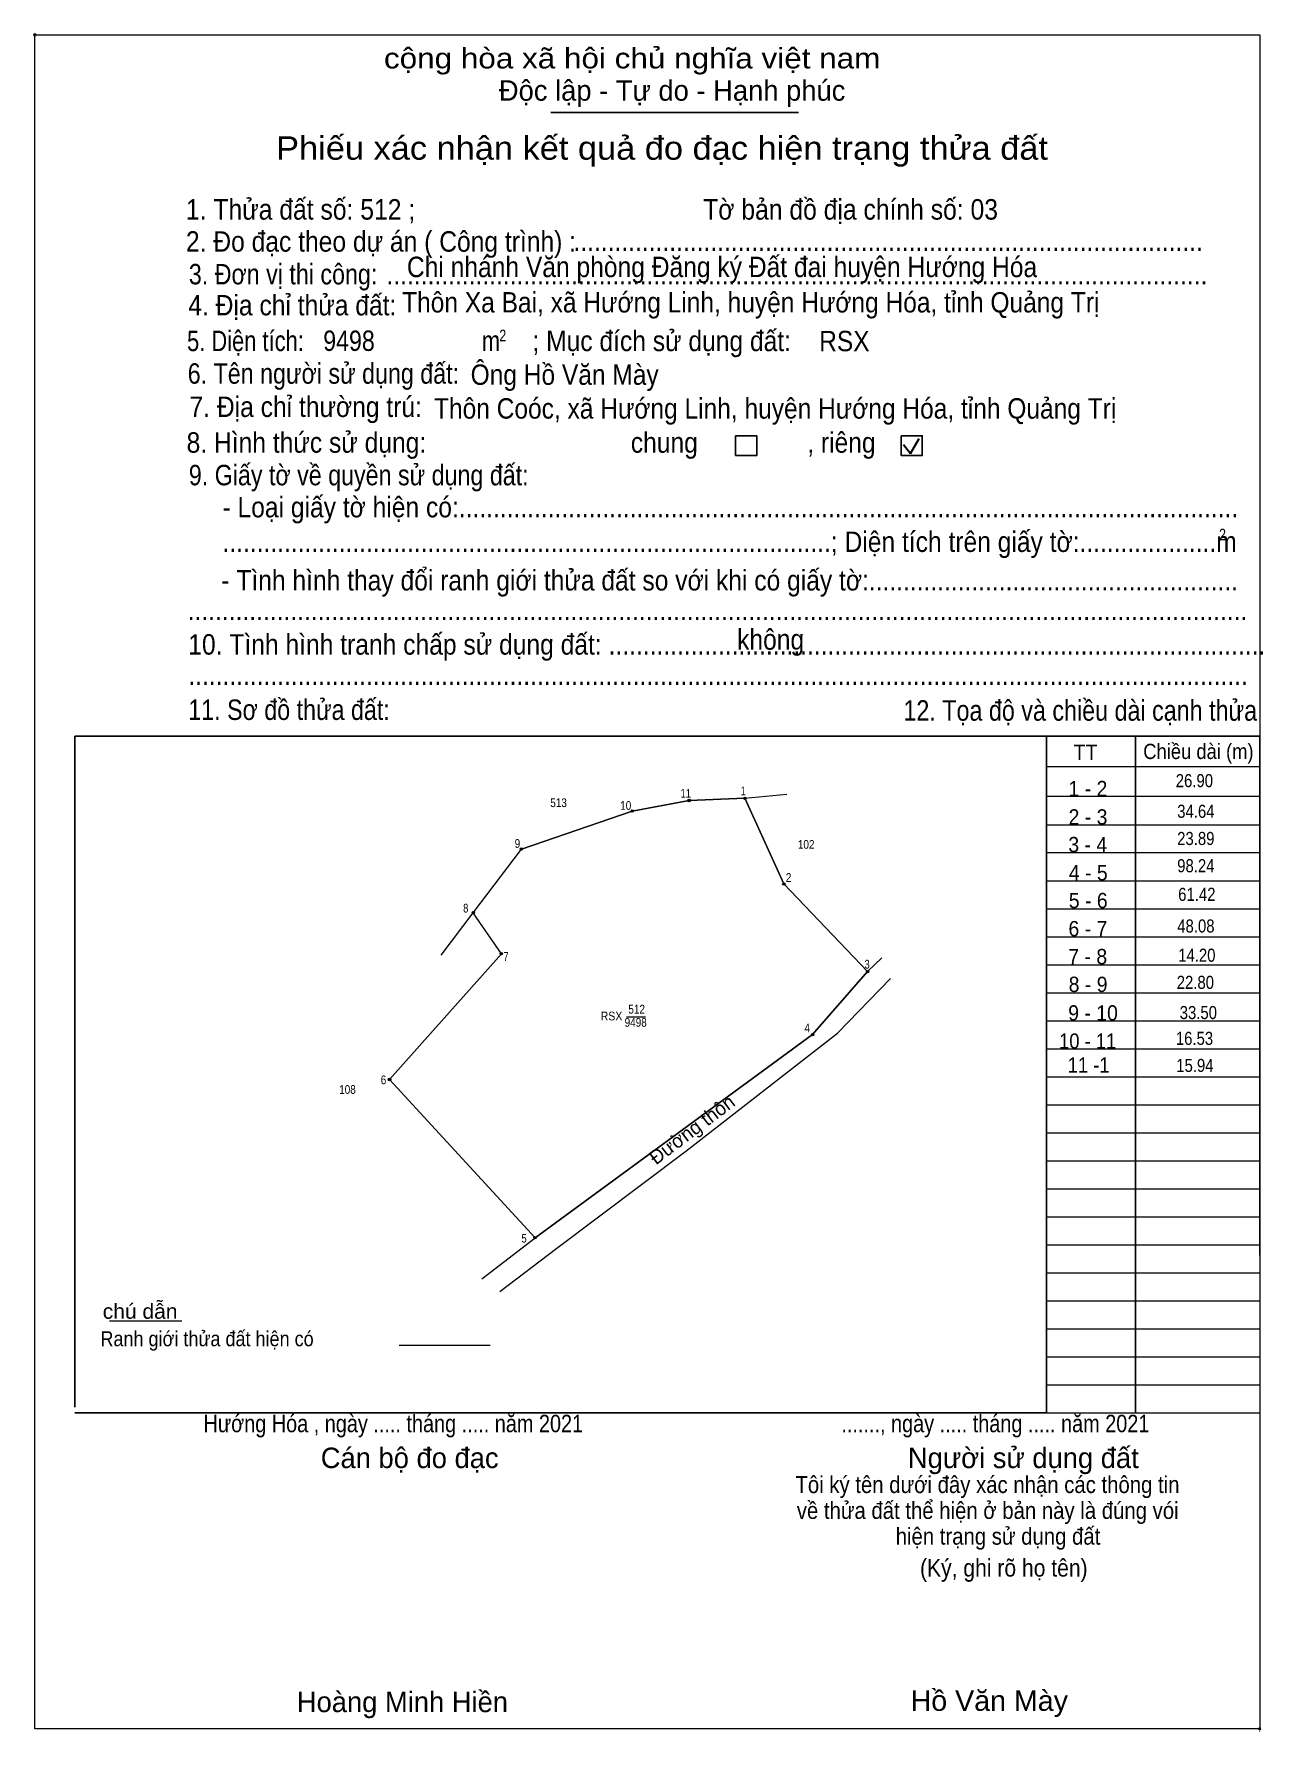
# Model space of a CAD drawing. Header units: metres. Extents: x 549822 to 550919, y 1848084 to 1848569.
# Drawn here: x 549821.5 to 550172.7, y 1848084.1 to 1848569.3 of the extents above; entities that cross this region are included whole.
import ezdxf
from ezdxf.enums import TextEntityAlignment as Align

# ---------------------------------------------------------------- set-up
doc = ezdxf.new("R2010")
doc.units = ezdxf.units.M
doc.header["$PDMODE"] = 32
doc.header["$PDSIZE"] = 0.5
for name, color, linetype, lineweight in [('1', 7, 'Continuous', 13), ('10', 7, 'Continuous', 13), ('15', 7, 'Continuous', 13), ('17', 7, 'Continuous', 13), ('2', 7, 'Continuous', 25), ('30', 7, 'Continuous', 13), ('6', 7, 'Continuous', 13), ('63', 7, 'Continuous', 13)]:
    doc.layers.add(name, color=color, linetype=linetype, lineweight=lineweight)

msp = doc.modelspace()

# ---------------------------------------------------------------- texts
at = {"layer": '1'}
for s, width, p in [('RSX', 0.9, (549986.52, 1848287.45)), ('512', 0.85, (549993.7, 1848289.4)), ('9498', 0.85, (549993.43, 1848285.64))]:
    msp.add_text(s, height=2.5, dxfattribs=dict(at, width=width)).set_placement(p, align=Align.CENTER)
at = {"layer": '10'}
for s, height, width, p in [('1 - 2', 4.365, 0.95, (550122.63, 1848351.51)), ('513', 2.5, 0.85, (549971.39, 1848348.4)), ('2 - 3', 4.365, 0.95, (550122.66, 1848343.41)), ('102', 2.5, 0.85, (550042.13, 1848336.49)), ('3 - 4', 4.365, 0.95, (550122.59, 1848335.51)), ('4 - 5', 4.365, 0.95, (550122.72, 1848327.45)), ('5 - 6', 4.365, 0.95, (550122.71, 1848319.51)), ('6 - 7', 4.365, 0.95, (550122.62, 1848311.48)), ('7 - 8', 4.365, 0.95, (550122.58, 1848303.51)), ('8 - 9', 4.365, 0.95, (550122.68, 1848295.57)), ('9 - 10', 4.365, 0.95, (550124.09, 1848287.41)), ('10 - 11', 4.36, 0.9, (550122.56, 1848279.38)), ('11 -1', 4.36, 0.9, (550122.83, 1848272.54)), ('108', 2.5, 0.85, (549911.08, 1848266.46))]:
    msp.add_text(s, height=height, dxfattribs=dict(at, width=width)).set_placement(p, align=Align.CENTER)
at = {"layer": '15'}
msp.add_text('Đường thôn', height=4, rotation=37.022, dxfattribs=at).set_placement((550010.706, 1848254.67), align=Align.CENTER)
at = {"layer": '2'}
for s, height, width, p in [('cộng hòa xã hội chủ nghĩa việt nam', 5.841, 1.15, (549921.5, 1848559.45)), ('1. Thửa đất số: 512 ;                                          Tờ bản đồ địa chính số: 03', 5.86, 0.9, (549864.93, 1848516.25)), ('2. Đo đạc theo dự án ( Công trình) : ', 5.845, 0.9, (549864.93, 1848507.09)), ('............................................................................................', 5.845, 0.9, (549975.65, 1848507.29)), ('3. Đơn vị thi công:', 5.845, 0.85, (549865.76, 1848497.75)), ('Chi nhánh Văn phòng Đăng ký Đất đai huyện Hướng Hóa', 5.84, 0.9, (549928.06, 1848499.83)), ('........................................................................................................................', 5.845, 0.9, (549922.24, 1848497.75)), ('4. Địa chỉ thửa đất:', 5.845, 0.9, (549865.6, 1848488.89)), ('Thôn Xa Bai, xã Hướng Linh, huyện Hướng Hóa, tỉnh Quảng Trị', 5.82, 0.9, (549926.69, 1848489.72)), ('5. Diện tích:', 5.845, 0.8, (549865.25, 1848478.68)), ('9498', 5.82, 0.85, (549904.16, 1848478.74)), ('m', 5.841, 0.8, (549949.47, 1848478.68)), ('2', 3.337, 0.8, (549954.46, 1848481.46)), ('; Mục đích sử dụng đất:', 5.841, 0.9, (549963.93, 1848478.68)), ('RSX', 5.82, 0.9, (550045.85, 1848478.65)), ('6. Tên người sử dụng đất:', 5.845, 0.85, (549865.44, 1848469.37)), ('Ông Hồ Văn Mày', 5.82, 0.9, (549946.27, 1848469.05)), ('7. Địa chỉ thường trú:', 5.845, 0.9, (549865.95, 1848459.86)), ('Thôn Coóc, xã Hướng Linh, huyện Hướng Hóa, tỉnh Quảng Trị', 5.82, 0.9, (549935.8, 1848459.4)), ('8. Hình thức sử dụng:', 5.845, 0.9, (549865.12, 1848449.65)), ('chung                , riêng', 5.841, 0.9, (549992.03, 1848449.65)), ('9. Giấy tờ về quyền sử dụng đất:', 5.845, 0.85, (549865.76, 1848440.34)), ('     - Loại giấy tờ hiện có:..................................................................................................................', 5.841, 0.9, (549865.6, 1848431.19)), ('     .........................................................................................; Diện tích trên giấy tờ:....................m', 5.841, 0.9, (549865.6, 1848421.3)), ('2', 3.337, 0.8, (550160.09, 1848424.6)), ('     - Tình hình thay đổi ranh giới thửa đất so với khi có giấy tờ:......................................................', 5.841, 0.9, (549865.28, 1848410.29)), ('...........................................................................................................................................................', 5.841, 0.9, (549865.44, 1848401.81)), ('10. Tình hình tranh chấp sử dụng đất: ................................................................................................', 5.845, 0.9, (549865.6, 1848391.96)), ('không', 5.841, 0.9, (550022.4, 1848393.37)), ('...........................................................................................................................................................', 5.841, 0.9, (549865.6, 1848383.32)), ('11. Sơ đồ thửa đất:', 5.845, 0.85, (549865.6, 1848373.3)), ('12. Tọa độ và chiều dài cạnh thửa', 5.856, 0.85, (550069.92, 1848373.08)), ('Hướng Hóa , ngày ..... tháng ..... năm 2021', 4.992, 0.85, (549869.95, 1848169.78)), ('......., ngày ..... tháng ..... năm 2021', 4.992, 0.85, (550052.19, 1848169.78)), ('(Ký, ghi rõ họ tên)', 5.007, 0.9, (550074.65, 1848128.53)), ('Hồ Văn Mày', 5.82, 1.05, (550071.97, 1848090.17))]:
    msp.add_text(s, height=height, dxfattribs=dict(at, width=width)).set_placement(p)
for s, height, p in [('Độc lập - Tự do - Hạnh phúc', 5.841, (549954.33, 1848550.23)), ('Cán bộ đo đạc', 5.841, (549903.45, 1848159.54)), ('Người sử dụng đất', 5.841, (550071.2, 1848159.54)), ('Hoàng Minh Hiền', 5.84, (549896.61, 1848089.81))]:
    msp.add_text(s, height=height, dxfattribs=at).set_placement(p)
for s, height, width, p in [('Phiếu xác nhận kết quả đo đạc hiện trạng thửa đất', 6.674, 1.1, (550000.96, 1848533.37)), ('Tôi ký tên dưới đây xác nhận các thông tin', 4.826, 0.9, (550093.93, 1848152.41)), ('về thửa đất thể hiện ở bản này là đúng vói', 4.826, 0.9, (550094, 1848145.01)), ('hiện trạng sử dụng đất', 4.826, 0.9, (550096.94, 1848137.65))]:
    msp.add_text(s, height=height, dxfattribs=dict(at, width=width)).set_placement(p, align=Align.CENTER)
msp.add_text('.', height=1.669, dxfattribs=at).set_placement((550171.637, 1848084.12), align=Align.CENTER)
at = {"layer": '30'}
for s, height, width, p in [('TT', 4.352, 0.95, (550118.56, 1848361.88)), ('Chiều dài (m)', 4.365, 0.9, (550138.43, 1848362.13))]:
    msp.add_text(s, height=height, dxfattribs=dict(at, width=width)).set_placement(p)
at = {"layer": '6'}
for s, width, p in [('chú dẫn', 1.05, (549841.15, 1848202.2)), ('Ranh giới thửa đất hiện có ', 0.9, (549840.51, 1848194.36))]:
    msp.add_text(s, height=4.277, dxfattribs=dict(at, width=width)).set_placement(p)
at = {"layer": '63'}
for s, height, width, p in [('26.90', 3.744, 0.85, (550158.37, 1848354.09)), (' 11', 2.5, 0.8, (550009.22, 1848351.09)), (' 1', 2.5, 0.75, (550024.84, 1848351.77)), (' 10', 2.5, 0.85, (549992.16, 1848347.62)), ('34.64', 3.744, 0.85, (550158.79, 1848345.33)), (' 9', 2.5, 0.85, (549960.43, 1848336.75)), ('23.89', 3.744, 0.85, (550158.78, 1848337.56)), ('98.24', 3.744, 0.85, (550158.79, 1848329.78)), (' 2', 2.5, 0.85, (550037.9, 1848327.04)), ('61.42', 3.744, 0.85, (550159.07, 1848321.6)), (' 8', 2.5, 0.8, (549945.62, 1848318.28)), ('48.08', 3.744, 0.85, (550158.8, 1848312.56)), ('14.20', 3.744, 0.85, (550159.07, 1848304.21)), (' 7', 2.5, 0.8, (549957.12, 1848304.47)), (' 3', 2.5, 0.8, (550060.28, 1848302.25)), ('22.80', 3.744, 0.85, (550158.65, 1848296.45)), ('33.50', 3.744, 0.85, (550159.5, 1848287.82)), (' 4', 2.5, 0.85, (550043.22, 1848284.06)), ('16.53', 3.744, 0.85, (550158.4, 1848280.45)), ('15.94', 3.744, 0.85, (550158.52, 1848272.72)), (' 6', 2.5, 0.85, (549922.16, 1848269.22)), (' 5', 2.5, 0.8, (549962.28, 1848223.95))]:
    msp.add_text(s, height=height, dxfattribs=dict(at, width=width)).set_placement(p, align=Align.RIGHT)

# ---------------------------------------------------------------- hatches: boundary and pattern name
at = {"layer": '15'}
for points in [[(549992.81, 1848347.26, 1), (549992.11, 1848347.26, 1)], [(550009.06, 1848350.28, 1), (550008.36, 1848350.28, 1)], [(550024.99, 1848350.93, 1), (550024.29, 1848350.93, 1)], [(549961.12, 1848336.41, 1), (549960.42, 1848336.41, 1)], [(550036.11, 1848326.44, 1), (550035.41, 1848326.44, 1)], [(549947.38, 1848318.21, 1), (549946.68, 1848318.21, 1)], [(549955.4, 1848306.49, 1), (549954.7, 1848306.49, 1)], [(550060.03, 1848301.38, 1), (550059.33, 1848301.38, 1)], [(550044.31, 1848283.39, 1), (550043.61, 1848283.39, 1)], [(549923.45, 1848270.56, 1), (549922.75, 1848270.56, 1)], [(549965.04, 1848225.36, 1), (549964.34, 1848225.36, 1)]]:
    msp.add_hatch(color=256, dxfattribs=at).paths.add_polyline_path(points)

# ---------------------------------------------------------------- linework, layer by layer
at = {"layer": '1'}
msp.add_lwpolyline([(550024.64, 1848350.93), (550035.76, 1848326.44), (550059.68, 1848301.38), (550043.96, 1848283.39), (549964.69, 1848225.36), (549923.1, 1848270.56), (549955.05, 1848306.49), (549947.03, 1848318.21), (549960.77, 1848336.41), (549992.46, 1848347.26), (550008.71, 1848350.28)], close=True, dxfattribs=at)
at = {"layer": '10'}
msp.add_line((549923.1, 1848270.56), (549964.69, 1848225.36), dxfattribs=at)
for points in [[(549964.69, 1848225.36), (550043.96, 1848283.39), (550059.68, 1848301.38), (550035.76, 1848326.44), (550024.64, 1848350.93), (550008.71, 1848350.28), (549992.46, 1848347.26), (549960.77, 1848336.41)], [(549937.88, 1848306.09), (549947.03, 1848318.21), (549960.77, 1848336.41)], [(549970.94, 1848222.38), (550007.71, 1848250.11), (550051.1, 1848283.8), (550066.23, 1848299.4)]]:
    msp.add_lwpolyline(points, dxfattribs=at)
at = {"layer": '15'}
for p, q in [((550024.64, 1848350.93), (550036.62, 1848352.06)), ((549955.05, 1848306.49), (549947.03, 1848318.21)), ((549955.05, 1848306.49), (549923.1, 1848270.56)), ((550059.68, 1848301.38), (550063.79, 1848305.31)), ((549990.76, 1848288.44), (549996.26, 1848288.44)), ((549949.51, 1848213.62), (549964.69, 1848225.36)), ((549954.62, 1848210.01), (549970.94, 1848222.38))]:
    msp.add_line(p, q, dxfattribs=at)
for centre in [(549992.46, 1848347.26), (550008.71, 1848350.28), (550024.64, 1848350.93), (549960.77, 1848336.41), (550035.76, 1848326.44), (549947.03, 1848318.21), (549955.05, 1848306.49), (550059.68, 1848301.38), (550043.96, 1848283.39), (549923.1, 1848270.56), (549964.69, 1848225.36)]:
    msp.add_circle(centre, 0.35, dxfattribs=at)
at = {"layer": '17'}
msp.add_line((549843.07, 1848201.62), (549863.71, 1848201.62), dxfattribs=at)
at = {"layer": '2'}
for p, q in [((549969.14, 1848546.85), (550039.91, 1848546.85)), ((549833.15, 1848368.71), (550110.75, 1848368.71)), ((549833.15, 1848176.94), (549833.15, 1848368.71)), ((550110.75, 1848368.71), (550110.75, 1848175.37)), ((550110.75, 1848175.37), (549833.15, 1848175.37))]:
    msp.add_line(p, q, dxfattribs=at)
at = {"layer": '2', "lineweight": 35}
for p, q in [((550071.95, 1848449.41), (550074.37, 1848453.74)), ((550069.96, 1848452), (550071.95, 1848449.41))]:
    msp.add_line(p, q, dxfattribs=at)
at = {"layer": '2', "lineweight": 13}
msp.add_lwpolyline([(549821.76, 1848569.05), (550171.7, 1848569.05), (550171.7, 1848085.03), (549821.76, 1848085.03)], close=True, dxfattribs=at)
at = {"layer": '2'}
for points in [[(550021.98, 1848454.49), (550027.99, 1848454.49), (550027.99, 1848448.89), (550021.98, 1848448.89)], [(550069.27, 1848454.49), (550075.28, 1848454.49), (550075.28, 1848448.89), (550069.27, 1848448.89)]]:
    msp.add_lwpolyline(points, close=True, dxfattribs=at)
for p in [(549821.76, 1848569.05), (550171.69, 1848085.03)]:
    msp.add_point(p, dxfattribs=at)
at = {"layer": '30', "lineweight": 25}
for p, q in [((550110.75, 1848220.31), (550110.75, 1848368.71)), ((550136.21, 1848368.71), (550136.21, 1848175.37))]:
    msp.add_line(p, q, dxfattribs=at)
at = {"layer": '30'}
for p, q in [((550110.75, 1848359.98), (550171.7, 1848359.98)), ((550110.75, 1848351.5), (550171.7, 1848351.5)), ((550110.59, 1848343.34), (550171.54, 1848343.34)), ((550110.75, 1848335.4), (550171.7, 1848335.4)), ((550110.75, 1848327.37), (550171.7, 1848327.37)), ((550110.75, 1848319.37), (550171.7, 1848319.37)), ((550110.75, 1848311.37), (550171.7, 1848311.37)), ((550110.75, 1848303.37), (550171.7, 1848303.37)), ((550110.75, 1848295.37), (550171.7, 1848295.37)), ((550110.75, 1848287.37), (550171.7, 1848287.37)), ((550110.75, 1848279.37), (550171.7, 1848279.37)), ((550110.75, 1848271.37), (550171.7, 1848271.37)), ((550110.75, 1848263.37), (550171.7, 1848263.37)), ((550110.75, 1848255.37), (550171.7, 1848255.37)), ((550110.75, 1848247.37), (550171.7, 1848247.37)), ((550110.75, 1848239.37), (550171.7, 1848239.37)), ((550110.75, 1848231.37), (550171.7, 1848231.37)), ((550110.75, 1848223.37), (550171.7, 1848223.37)), ((550110.75, 1848215.37), (550171.7, 1848215.37)), ((550110.75, 1848207.37), (550171.7, 1848207.37)), ((550110.75, 1848207.34), (550171.7, 1848207.34)), ((550110.75, 1848199.37), (550171.7, 1848199.37)), ((550110.75, 1848191.37), (550171.7, 1848191.37)), ((550110.75, 1848183.37), (550171.7, 1848183.37)), ((550110.75, 1848175.37), (550171.7, 1848175.37))]:
    msp.add_line(p, q, dxfattribs=at)
at = {"layer": '30', "lineweight": 25}
msp.add_lwpolyline([(550110.75, 1848368.71), (550171.7, 1848368.71), (550171.7, 1848220.31)], dxfattribs=at)
at = {"layer": '6'}
msp.add_line((549925.82, 1848194.65), (549951.87, 1848194.65), dxfattribs=at)

msp.set_redraw_order([(e.dxf.handle, doc.entitydb.next_handle()) for e in msp.query("TEXT MTEXT ATTDEF DIMENSION ARC_DIMENSION")])  # texts and dimensions are drawn at this point

doc.saveas('drawing.dxf')
